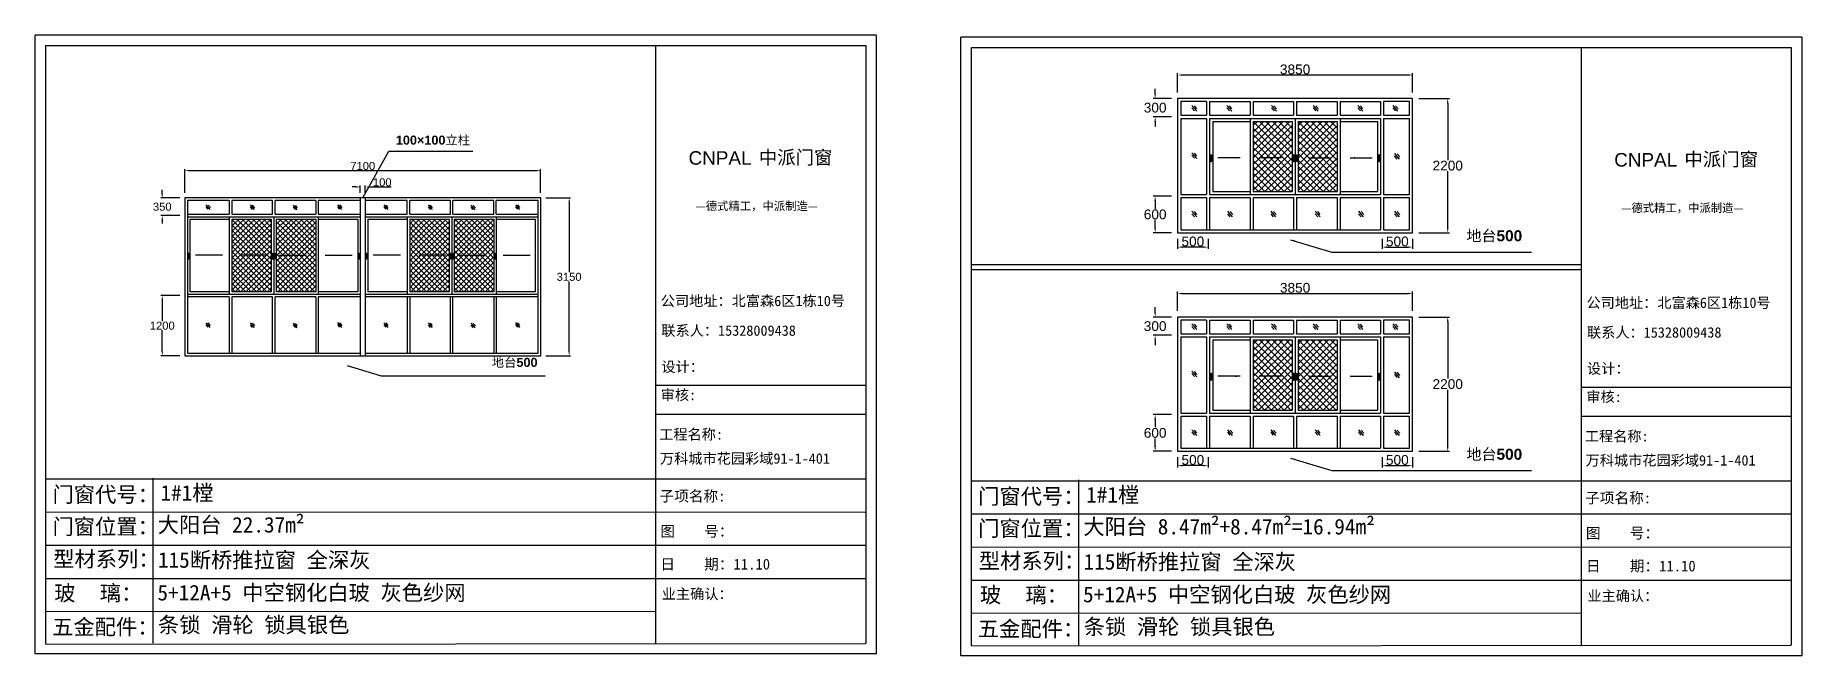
# Model space of a CAD drawing. Header units: inches. Extents: x -138455 to 599497, y -747149 to 13167.
# Drawn here: x 272296 to 307541, y -473532 to -461146 of the extents above; entities that cross this region are included whole.
import ezdxf

# ---------------------------------------------------------------- set-up
doc = ezdxf.new("R2010")
doc.units = ezdxf.units.IN
doc.header["$MEASUREMENT"] = 0
doc.header["$PDMODE"] = 35
doc.header["$PDSIZE"] = -3
doc.layers.add('0 @ 1', color=7, linetype='Continuous')
doc.styles.add('Annotative', font='arialbd.ttf')
doc.styles.add('MtXpl_', font='')
doc.styles.get("Standard").update_dxf_attribs({"font": 'arial.ttf'})
doc.styles.get('MtXpl_').set_extended_font_data('SimSun')
doc.dimstyles.get("Standard").update_dxf_attribs({"dimtxt": 80, "dimasz": 70, "dimexe": 40, "dimexo": 80, "dimgap": 0, "dimtad": 1, "dimtih": 1, "dimtoh": 1, "dimdec": 0, "dimzin": 0, "dimdsep": 46, "dimtxsty": 'Standard', "dimcen": 0.09, "dimadec": 0, "dimazin": 0, "dimtfac": 1, "dimtdec": 0, "dimtofl": 0, "dimtmove": 0, "dimatfit": 3, "dimfxl": 0, "dimtolj": 1, "dimtzin": 0, "dimarcsym": 0})

msp = doc.modelspace()

# ---------------------------------------------------------------- texts
for p in [(285330.4, -463729.4), (303800.2, -463766.5)]:
    msp.add_text('CNPAL', height=269.64).set_placement(p)
at = {"style": 'MtXpl_'}
for s, height, p in [('中派门窗', 269.64, (286730.5, -463718.2)), ('中派门窗', 269.64, (305200.3, -463755.4)), ('—德式精工，中派制造—', 165.935, (285471.5, -464638.3)), ('—德式精工，中派制造—', 165.935, (303941.3, -464675.5)), ('公司地址：北富森6区1栋10号', 207.419, (284776.2, -466551.8)), ('公司地址：北富森6区1栋10号', 207.419, (303246, -466588.9)), ('联系人：15328009438', 207.419, (284787.5, -467144.7)), ('联系人：15328009438', 207.419, (303257.3, -467181.9)), ('设计：', 207.42, (284787.8, -467867)), ('设计：', 207.42, (303257.6, -467904.1)), ('审核:', 207.42, (284774.5, -468429.4)), ('审核:', 207.42, (303244.3, -468466.5)), ('工程名称:', 207.42, (284744.2, -469216.6)), ('工程名称:', 207.42, (303214, -469253.8)), ('子项名称:', 214.34, (284750.9, -470452.5)), ('子项名称:', 214.34, (303220.6, -470489.7)), ('图    号：', 214.34, (284766.2, -471155.4)), ('图    号：', 214.34, (303236, -471192.6)), ('日    期：11.10', 214.336, (284767, -471812)), ('日    期：11.10', 214.336, (303236.8, -471849.2)), ('业主确认：', 207.42, (284795.8, -472403.3)), ('业主确认：', 207.42, (303265.5, -472440.5))]:
    msp.add_text(s, height=height, dxfattribs=at).set_placement(p)
at = {"char_height": 207.419, "attachment_point": 1, "style": 'MtXpl_'}
for insert in [(284759.3, -469491.6), (303229.1, -469528.8)]:
    msp.add_mtext_dynamic_manual_height_columns('{\\fSimSun|b1|i0|c134|p2;万科城市花园彩域91-1-401}', width=4963.818, gutter_width=903.5, heights=[0], dxfattribs=dict(at, insert=insert))
at = {"layer": '0 @ 1', "style": 'Annotative'}
for s, p in [('门窗代号：', (272639.2, -470469)), ('门窗代号：', (291109, -470506.2)), ('门窗位置：', (272639.2, -471110)), ('门窗位置：', (291109, -471147.1)), ('型材系列：', (272652.3, -471757.5)), ('型材系列：', (291122.1, -471794.7)), ('玻    璃：', (272674.1, -472436.4)), ('玻    璃：', (291143.8, -472473.6)), ('五金配件：', (272631.5, -473112.9)), ('五金配件：', (291101.3, -473150))]:
    msp.add_text(s, height=311.13, dxfattribs=at).set_placement(p)
at = {"layer": '0 @ 1', "attachment_point": 1, "style": 'Annotative'}
for s, width, insert, char_height in [('100×100{\\fSimSun|b1|i0|c134|p2;立柱}', 2140.853, (279489.7, -463148.3), 180.693), ('{\\fSimSun|b1|i0|c134|p2;地台}500', 1028.225, (281402.9, -467585.8), 180.693), ('{\\fSimSun|b1|i0|c134|p2;1#1樘}', 4396.385, (274793.6, -470126.1), 311.128), ('{\\fSimSun|b1|i0|c134|p2;1#1樘}', 4396.385, (293263.4, -470163.3), 311.128), ('{\\fSimSun|b1|i0|c134|p2;大阳台 22.37m²}', 7858.247, (274738.2, -470763), 311.128), ('{\\fSimSun|b1|i0|c134|p2;大阳台 8.47m²+8.47m²=16.94m²}', 7858.247, (293208, -470800.2), 311.128), ('{\\fSimSun|b1|i0|c134|p2;115断桥推拉窗 全深灰}', 9006.576, (274742, -471465.3), 311.128), ('{\\fSimSun|b1|i0|c134|p2;115断桥推拉窗 全深灰}', 9006.576, (293211.8, -471502.4), 311.128), ('{\\fSimSun|b1|i0|c134|p2;5+12A+5 中空钢化白玻 灰色纱网}', 7839.588, (274732.2, -472117.8), 311.128), ('{\\fSimSun|b1|i0|c134|p2;5+12A+5 中空钢化白玻 灰色纱网}', 7839.588, (293201.9, -472155), 311.128), ('{\\fSimSun|b1|i0|c134|p2;条锁 滑轮 锁具银色 }', 7563.173, (274744.2, -472760.7), 311.128), ('{\\fSimSun|b1|i0|c134|p2;条锁 滑轮 锁具银色 }', 7563.173, (293213.9, -472797.8), 311.128)]:
    msp.add_mtext_dynamic_manual_height_columns(s, width=width, gutter_width=903.5, heights=[0], dxfattribs=dict(at, insert=insert, char_height=char_height))

# ---------------------------------------------------------------- blocks, each defined once
blk = doc.blocks.new('*D2174')
at = {"color": 0, "lineweight": -2, "transparency": 16777216}
for p, q in [((275279, -464294), (275279, -463817)), ((282379, -464294), (282379, -463817)), ((275359, -463847), (282299, -463847))]:
    blk.add_line(p, q, dxfattribs=at)
at = {"color": 0, "transparency": 16777216}
for points in [[(275359, -463834), (275359, -463861), (275279, -463847)], [(282299, -463834), (282299, -463861), (282379, -463847)]]:
    blk.add_solid(points, dxfattribs=at)
at = {"layer": 'Defpoints', "color": 0, "transparency": 16777216}
for p in [(282379, -463847), (275279, -464394), (282379, -464394)]:
    blk.add_point(p, dxfattribs=at)
at = {"color": 0, "transparency": 16777216, "insert": (278829, -463756), "char_height": 160, "attachment_point": 5}
blk.add_mtext('\\A1;7100', dxfattribs=at)
blk = doc.blocks.new('*D2175')
at = {"color": 0, "lineweight": -2, "transparency": 16777216}
for p, q in [((282479, -464394), (282977, -464394)), ((282947, -464474), (282947, -465877)), ((282947, -467464), (282947, -466061)), ((282479, -467544), (282977, -467544))]:
    blk.add_line(p, q, dxfattribs=at)
at = {"color": 0, "transparency": 16777216}
for points in [[(282934, -464474), (282961, -464474), (282947, -464394)], [(282934, -467464), (282961, -467464), (282947, -467544)]]:
    blk.add_solid(points, dxfattribs=at)
at = {"layer": 'Defpoints', "color": 0, "transparency": 16777216}
for p in [(282379, -464394), (282379, -467544), (282947, -467544)]:
    blk.add_point(p, dxfattribs=at)
at = {"color": 0, "transparency": 16777216, "insert": (282947, -465969), "char_height": 160, "attachment_point": 5}
blk.add_mtext('\\A1;3150', dxfattribs=at)
blk = doc.blocks.new('*D2176')
at = {"color": 0, "lineweight": -2, "transparency": 16777216}
for p, q in [((275179, -466344), (274798, -466344)), ((274828, -466424), (274828, -466852)), ((274828, -467464), (274828, -467036)), ((275179, -467544), (274798, -467544))]:
    blk.add_line(p, q, dxfattribs=at)
at = {"color": 0, "transparency": 16777216}
for points in [[(274815, -466424), (274842, -466424), (274828, -466344)], [(274815, -467464), (274842, -467464), (274828, -467544)]]:
    blk.add_solid(points, dxfattribs=at)
at = {"layer": 'Defpoints', "color": 0, "transparency": 16777216}
for p in [(275279, -466344), (274828, -467544), (275279, -467544)]:
    blk.add_point(p, dxfattribs=at)
at = {"color": 0, "transparency": 16777216, "insert": (274828, -466944), "char_height": 160, "attachment_point": 5}
blk.add_mtext('\\A1;1200', dxfattribs=at)
blk = doc.blocks.new('*D2177')
at = {"color": 0, "lineweight": -2, "transparency": 16777216}
for p, q in [((275179, -464394), (274798, -464394)), ((274828, -464314), (274828, -464234)), ((275179, -464744), (274798, -464744)), ((274828, -464824), (274828, -464904))]:
    blk.add_line(p, q, dxfattribs=at)
at = {"color": 0, "transparency": 16777216}
for points in [[(274815, -464314), (274842, -464314), (274828, -464394)], [(274815, -464824), (274842, -464824), (274828, -464744)]]:
    blk.add_solid(points, dxfattribs=at)
at = {"layer": 'Defpoints', "color": 0, "transparency": 16777216}
for p in [(274828, -464394), (275279, -464394), (275279, -464744)]:
    blk.add_point(p, dxfattribs=at)
at = {"color": 0, "transparency": 16777216, "insert": (274828, -464569), "char_height": 160, "attachment_point": 5}
blk.add_mtext('\\A1;350', dxfattribs=at)
blk = doc.blocks.new('123as')
at = {"color": 0}
for p, q in [((90189, 51387), (90252, 51462)), ((90194, 51330), (90312, 51470)), ((90251, 51335), (90314, 51410))]:
    blk.add_line(p, q, dxfattribs=at)
blk = doc.blocks.new('*D2178')
at = {"color": 0, "lineweight": -2, "transparency": 16777216}
for p, q in [((278699, -464174), (278619, -464174)), ((278779, -464294), (278779, -464144)), ((278879, -464294), (278879, -464144)), ((278959, -464174), (279397, -464174))]:
    blk.add_line(p, q, dxfattribs=at)
at = {"color": 0, "transparency": 16777216}
for points in [[(278699, -464160), (278699, -464187), (278779, -464174)], [(278959, -464160), (278959, -464187), (278879, -464174)]]:
    blk.add_solid(points, dxfattribs=at)
at = {"layer": 'Defpoints', "color": 0, "transparency": 16777216}
for p in [(278879, -464174), (278779, -464394), (278879, -464394)]:
    blk.add_point(p, dxfattribs=at)
at = {"color": 0, "transparency": 16777216, "insert": (279218, -464082), "char_height": 160, "attachment_point": 5}
blk.add_mtext('\\A1;100', dxfattribs=at)
blk = doc.blocks.new('*D2213')
at = {"color": 0, "lineweight": -2, "transparency": 16777216}
for p, q in [((294151, -452085), (294151, -451769)), ((298001, -452085), (298001, -451769)), ((294231, -451799), (297921, -451799))]:
    blk.add_line(p, q, dxfattribs=at)
at = {"color": 0, "transparency": 16777216}
for points in [[(294231, -451786), (294231, -451813), (294151, -451799)], [(297921, -451786), (297921, -451813), (298001, -451799)]]:
    blk.add_solid(points, dxfattribs=at)
at = {"layer": 'Defpoints', "color": 0, "transparency": 16777216}
for p in [(298001, -451799), (294151, -452185), (298001, -452185)]:
    blk.add_point(p, dxfattribs=at)
at = {"color": 0, "transparency": 16777216, "insert": (296076, -451708), "char_height": 160, "attachment_point": 5}
blk.add_mtext('\\A1;3850', dxfattribs=at)
blk = doc.blocks.new('*D2214')
at = {"color": 0, "lineweight": -2, "transparency": 16777216}
for p, q in [((298101, -452185), (298607, -452185)), ((298577, -452265), (298577, -453193)), ((298577, -454305), (298577, -453376)), ((298101, -454385), (298607, -454385))]:
    blk.add_line(p, q, dxfattribs=at)
at = {"color": 0, "transparency": 16777216}
for points in [[(298563, -452265), (298590, -452265), (298577, -452185)], [(298563, -454305), (298590, -454305), (298577, -454385)]]:
    blk.add_solid(points, dxfattribs=at)
at = {"layer": 'Defpoints', "color": 0, "transparency": 16777216}
for p in [(298001, -452185), (298001, -454385), (298577, -454385)]:
    blk.add_point(p, dxfattribs=at)
at = {"color": 0, "transparency": 16777216, "insert": (298577, -453285), "char_height": 160, "attachment_point": 5}
blk.add_mtext('\\A1;2200', dxfattribs=at)
blk = doc.blocks.new('*D2215')
at = {"color": 0, "lineweight": -2, "transparency": 16777216}
for p, q in [((293783, -452105), (293783, -452025)), ((294051, -452185), (293753, -452185)), ((294051, -452485), (293753, -452485)), ((293783, -452565), (293783, -452645))]:
    blk.add_line(p, q, dxfattribs=at)
at = {"color": 0, "transparency": 16777216}
for points in [[(293770, -452105), (293796, -452105), (293783, -452185)], [(293770, -452565), (293796, -452565), (293783, -452485)]]:
    blk.add_solid(points, dxfattribs=at)
at = {"layer": 'Defpoints', "color": 0, "transparency": 16777216}
for p in [(293783, -452185), (294151, -452185), (294151, -452485)]:
    blk.add_point(p, dxfattribs=at)
at = {"color": 0, "transparency": 16777216, "insert": (293783, -452335), "char_height": 160, "attachment_point": 5}
blk.add_mtext('\\A1;300', dxfattribs=at)
blk = doc.blocks.new('*D2218')
at = {"color": 0, "lineweight": -2, "transparency": 16777216}
for p, q in [((294051, -453785), (293753, -453785)), ((293783, -453865), (293783, -453993)), ((293783, -454305), (293783, -454176)), ((294051, -454385), (293753, -454385))]:
    blk.add_line(p, q, dxfattribs=at)
at = {"color": 0, "transparency": 16777216}
for points in [[(293770, -453865), (293796, -453865), (293783, -453785)], [(293770, -454305), (293796, -454305), (293783, -454385)]]:
    blk.add_solid(points, dxfattribs=at)
at = {"layer": 'Defpoints', "color": 0, "transparency": 16777216}
for p in [(294151, -453785), (293783, -454385), (294151, -454385)]:
    blk.add_point(p, dxfattribs=at)
at = {"color": 0, "transparency": 16777216, "insert": (293783, -454085), "char_height": 160, "attachment_point": 5}
blk.add_mtext('\\A1;600', dxfattribs=at)
blk = doc.blocks.new('*D2216')
at = {"color": 0, "lineweight": -2, "transparency": 16777216}
for p, q in [((297501, -454485), (297501, -454651)), ((297581, -454621), (297921, -454621)), ((298001, -454485), (298001, -454651))]:
    blk.add_line(p, q, dxfattribs=at)
at = {"color": 0, "transparency": 16777216}
for points in [[(297581, -454608), (297581, -454634), (297501, -454621)], [(297921, -454608), (297921, -454634), (298001, -454621)]]:
    blk.add_solid(points, dxfattribs=at)
at = {"layer": 'Defpoints', "color": 0, "transparency": 16777216}
for p in [(297501, -454385), (298001, -454385), (298001, -454621)]:
    blk.add_point(p, dxfattribs=at)
at = {"color": 0, "transparency": 16777216, "insert": (297751, -454529), "char_height": 160, "attachment_point": 5}
blk.add_mtext('\\A1;500', dxfattribs=at)
blk = doc.blocks.new('*D2217')
at = {"color": 0, "lineweight": -2, "transparency": 16777216}
for p, q in [((294151, -454485), (294151, -454651)), ((294571, -454621), (294231, -454621)), ((294651, -454485), (294651, -454651))]:
    blk.add_line(p, q, dxfattribs=at)
at = {"color": 0, "transparency": 16777216}
for points in [[(294231, -454608), (294231, -454634), (294151, -454621)], [(294571, -454608), (294571, -454634), (294651, -454621)]]:
    blk.add_solid(points, dxfattribs=at)
at = {"layer": 'Defpoints', "color": 0, "transparency": 16777216}
for p in [(294151, -454385), (294151, -454621), (294651, -454385)]:
    blk.add_point(p, dxfattribs=at)
at = {"color": 0, "transparency": 16777216, "insert": (294401, -454529), "char_height": 160, "attachment_point": 5}
blk.add_mtext('\\A1;500', dxfattribs=at)
blk = doc.blocks.new('*D2219')
at = {"color": 0, "lineweight": -2, "transparency": 16777216}
for p, q in [((294151, -455667), (294151, -455351)), ((294231, -455381), (297921, -455381)), ((298001, -455667), (298001, -455351))]:
    blk.add_line(p, q, dxfattribs=at)
at = {"color": 0, "transparency": 16777216}
for points in [[(294231, -455368), (294231, -455394), (294151, -455381)], [(297921, -455368), (297921, -455394), (298001, -455381)]]:
    blk.add_solid(points, dxfattribs=at)
at = {"layer": 'Defpoints', "color": 0, "transparency": 16777216}
for p in [(298001, -455381), (294151, -455767), (298001, -455767)]:
    blk.add_point(p, dxfattribs=at)
at = {"color": 0, "transparency": 16777216, "insert": (296076, -455289), "char_height": 160, "attachment_point": 5}
blk.add_mtext('\\A1;3850', dxfattribs=at)
blk = doc.blocks.new('*D2220')
at = {"color": 0, "lineweight": -2, "transparency": 16777216}
for p, q in [((298101, -455767), (298607, -455767)), ((298577, -455847), (298577, -456775)), ((298577, -457887), (298577, -456958)), ((298101, -457967), (298607, -457967))]:
    blk.add_line(p, q, dxfattribs=at)
at = {"color": 0, "transparency": 16777216}
for points in [[(298563, -455847), (298590, -455847), (298577, -455767)], [(298563, -457887), (298590, -457887), (298577, -457967)]]:
    blk.add_solid(points, dxfattribs=at)
at = {"layer": 'Defpoints', "color": 0, "transparency": 16777216}
for p in [(298001, -455767), (298001, -457967), (298577, -457967)]:
    blk.add_point(p, dxfattribs=at)
at = {"color": 0, "transparency": 16777216, "insert": (298577, -456867), "char_height": 160, "attachment_point": 5}
blk.add_mtext('\\A1;2200', dxfattribs=at)
blk = doc.blocks.new('*D2221')
at = {"color": 0, "lineweight": -2, "transparency": 16777216}
for p, q in [((294051, -455767), (293753, -455767)), ((293783, -455687), (293783, -455607)), ((294051, -456067), (293753, -456067)), ((293783, -456147), (293783, -456227))]:
    blk.add_line(p, q, dxfattribs=at)
at = {"color": 0, "transparency": 16777216}
for points in [[(293770, -455687), (293796, -455687), (293783, -455767)], [(293770, -456147), (293796, -456147), (293783, -456067)]]:
    blk.add_solid(points, dxfattribs=at)
at = {"layer": 'Defpoints', "color": 0, "transparency": 16777216}
for p in [(293783, -455767), (294151, -455767), (294151, -456067)]:
    blk.add_point(p, dxfattribs=at)
at = {"color": 0, "transparency": 16777216, "insert": (293783, -455917), "char_height": 160, "attachment_point": 5}
blk.add_mtext('\\A1;300', dxfattribs=at)
blk = doc.blocks.new('*D2224')
at = {"color": 0, "lineweight": -2, "transparency": 16777216}
for p, q in [((294051, -457367), (293753, -457367)), ((293783, -457447), (293783, -457575)), ((293783, -457887), (293783, -457758)), ((294051, -457967), (293753, -457967))]:
    blk.add_line(p, q, dxfattribs=at)
at = {"color": 0, "transparency": 16777216}
for points in [[(293770, -457447), (293796, -457447), (293783, -457367)], [(293770, -457887), (293796, -457887), (293783, -457967)]]:
    blk.add_solid(points, dxfattribs=at)
at = {"layer": 'Defpoints', "color": 0, "transparency": 16777216}
for p in [(294151, -457367), (293783, -457967), (294151, -457967)]:
    blk.add_point(p, dxfattribs=at)
at = {"color": 0, "transparency": 16777216, "insert": (293783, -457667), "char_height": 160, "attachment_point": 5}
blk.add_mtext('\\A1;600', dxfattribs=at)
blk = doc.blocks.new('*D2222')
at = {"color": 0, "lineweight": -2, "transparency": 16777216}
for p, q in [((297501, -458067), (297501, -458233)), ((298001, -458067), (298001, -458233)), ((297581, -458203), (297921, -458203))]:
    blk.add_line(p, q, dxfattribs=at)
at = {"color": 0, "transparency": 16777216}
for points in [[(297581, -458190), (297581, -458216), (297501, -458203)], [(297921, -458190), (297921, -458216), (298001, -458203)]]:
    blk.add_solid(points, dxfattribs=at)
at = {"layer": 'Defpoints', "color": 0, "transparency": 16777216}
for p in [(297501, -457967), (298001, -457967), (298001, -458203)]:
    blk.add_point(p, dxfattribs=at)
at = {"color": 0, "transparency": 16777216, "insert": (297751, -458111), "char_height": 160, "attachment_point": 5}
blk.add_mtext('\\A1;500', dxfattribs=at)
blk = doc.blocks.new('*D2223')
at = {"color": 0, "lineweight": -2, "transparency": 16777216}
for p, q in [((294151, -458067), (294151, -458233)), ((294651, -458067), (294651, -458233)), ((294571, -458203), (294231, -458203))]:
    blk.add_line(p, q, dxfattribs=at)
at = {"color": 0, "transparency": 16777216}
for points in [[(294231, -458190), (294231, -458216), (294151, -458203)], [(294571, -458190), (294571, -458216), (294651, -458203)]]:
    blk.add_solid(points, dxfattribs=at)
at = {"layer": 'Defpoints', "color": 0, "transparency": 16777216}
for p in [(294151, -457967), (294651, -457967), (294151, -458203)]:
    blk.add_point(p, dxfattribs=at)
at = {"color": 0, "transparency": 16777216, "insert": (294401, -458111), "char_height": 160, "attachment_point": 5}
blk.add_mtext('\\A1;500', dxfattribs=at)
blk = doc.blocks.new('asdasdaszxcxzcxz')
h = blk.add_hatch()
h.set_pattern_fill('ANSI37', color=256, scale=600)
h.set_pattern_definition([(45, (34258.794, 5701.5), (-53.033009, 53.033009), []), (135, (34258.794, 5701.5), (-53.033009, -53.033009), [])])
h.paths.add_polyline_path([(296126.1, -452559.8), (296763.6, -452559.8), (296763.6, -453709.8), (296126.1, -453709.8)])
h.paths.add_polyline_path([(295388.6, -452559.8), (296026.1, -452559.8), (296026.1, -453709.8), (295388.6, -453709.8)])
h = blk.add_hatch()
h.set_pattern_fill('ANSI37', color=256, scale=600)
h.set_pattern_definition([(45, (34258.794, 2119.61), (-53.033009, 53.033009), []), (135, (34258.794, 2119.61), (-53.033009, -53.033009), [])])
h.paths.add_polyline_path([(296126.1, -456141.7), (296763.6, -456141.7), (296763.6, -457291.7), (296126.1, -457291.7)])
h.paths.add_polyline_path([(295388.6, -456141.7), (296026.1, -456141.7), (296026.1, -457291.7), (295388.6, -457291.7)])
for p, q in [((298001.1, -452184.8), (294151.1, -452184.8)), ((294151.1, -452184.8), (294151.1, -454384.8)), ((294626.1, -452234.8), (294626.1, -452459.8)), ((294676.1, -452234.8), (295338.6, -452234.8)), ((294676.1, -452234.8), (294676.1, -452459.8)), ((295338.6, -452234.8), (295338.6, -452459.8)), ((295388.6, -452234.8), (296051.1, -452234.8)), ((295388.6, -452234.8), (295388.6, -452459.8)), ((296051.1, -452234.8), (296051.1, -452459.8)), ((296101.1, -452234.8), (296763.6, -452234.8)), ((296101.1, -452234.8), (296101.1, -452459.8)), ((296763.6, -452234.8), (296763.6, -452459.8)), ((296813.6, -452234.8), (297476.1, -452234.8)), ((296813.6, -452234.8), (296813.6, -452459.8)), ((297476.1, -452234.8), (297476.1, -452459.8)), ((297526.1, -452234.8), (297526.1, -452459.8)), ((298001.1, -454384.8), (298001.1, -452184.8)), ((294201.1, -452459.8), (294626.1, -452459.8)), ((294201.1, -452509.8), (294626.1, -452509.8)), ((294626.1, -452509.8), (294626.1, -453759.8)), ((294676.1, -452459.8), (295338.6, -452459.8)), ((294676.1, -452509.8), (294676.1, -453759.8)), ((294676.1, -452509.8), (297476.1, -452509.8)), ((294726.1, -452559.8), (294726.1, -453709.8)), ((294726.1, -452559.8), (295338.6, -452559.8)), ((295338.6, -452509.8), (295338.6, -453759.8)), ((295388.6, -452459.8), (296051.1, -452459.8)), ((295388.6, -452559.8), (296026.1, -452559.8)), ((295388.6, -452559.8), (295388.6, -453709.8)), ((296026.1, -452559.8), (296026.1, -453709.8)), ((296076.1, -452509.8), (296076.1, -453759.8)), ((296101.1, -452459.8), (296763.6, -452459.8)), ((296126.1, -452559.8), (296763.6, -452559.8)), ((296126.1, -452559.8), (296126.1, -453709.8)), ((296763.6, -452559.8), (296763.6, -453709.8)), ((296813.6, -452459.8), (297476.1, -452459.8)), ((296813.6, -452509.8), (296813.6, -453759.8)), ((296813.6, -452559.8), (297426.1, -452559.8)), ((297426.1, -452559.8), (297426.1, -453709.8)), ((297476.1, -452509.8), (297476.1, -453759.8)), ((297526.1, -452459.8), (297951.1, -452459.8)), ((297526.1, -452509.8), (297526.1, -453759.8)), ((297526.1, -452509.8), (297951.1, -452509.8)), ((294201.1, -453759.8), (294626.1, -453759.8)), ((294676.1, -453759.8), (297476.1, -453759.8)), ((294726.1, -453709.8), (295338.6, -453709.8)), ((295388.6, -453709.8), (296026.1, -453709.8)), ((296126.1, -453709.8), (296763.6, -453709.8)), ((296813.6, -453709.8), (297426.1, -453709.8)), ((297526.1, -453759.8), (297951.1, -453759.8)), ((294201.1, -453809.8), (294626.1, -453809.8)), ((294626.1, -453809.8), (294626.1, -454334.8)), ((294676.1, -453809.8), (294676.1, -454334.8)), ((294676.1, -453809.8), (295338.6, -453809.8)), ((295338.6, -453809.8), (295338.6, -454334.8)), ((295388.6, -453809.8), (296051.1, -453809.8)), ((295388.6, -453809.8), (295388.6, -454334.8)), ((296051.1, -453809.8), (296051.1, -454334.8)), ((296101.1, -453809.8), (296763.6, -453809.8)), ((296101.1, -453809.8), (296101.1, -454334.8)), ((296763.6, -453809.8), (296763.6, -454334.8)), ((296813.6, -453809.8), (297476.1, -453809.8)), ((296813.6, -453809.8), (296813.6, -454334.8)), ((297476.1, -453809.8), (297476.1, -454334.8)), ((297526.1, -453809.8), (297951.1, -453809.8)), ((297526.1, -453809.8), (297526.1, -454334.8)), ((294151.1, -454384.8), (298001.1, -454384.8)), ((298001.1, -455766.7), (294151.1, -455766.7)), ((294151.1, -455766.7), (294151.1, -457966.7)), ((294626.1, -455816.7), (294626.1, -456041.7)), ((294676.1, -455816.7), (295338.6, -455816.7)), ((294676.1, -455816.7), (294676.1, -456041.7)), ((295338.6, -455816.7), (295338.6, -456041.7)), ((295388.6, -455816.7), (296051.1, -455816.7)), ((295388.6, -455816.7), (295388.6, -456041.7)), ((296051.1, -455816.7), (296051.1, -456041.7)), ((296101.1, -455816.7), (296763.6, -455816.7)), ((296101.1, -455816.7), (296101.1, -456041.7)), ((296763.6, -455816.7), (296763.6, -456041.7)), ((296813.6, -455816.7), (297476.1, -455816.7)), ((296813.6, -455816.7), (296813.6, -456041.7)), ((297476.1, -455816.7), (297476.1, -456041.7)), ((297526.1, -455816.7), (297526.1, -456041.7)), ((298001.1, -457966.7), (298001.1, -455766.7)), ((294201.1, -456041.7), (294626.1, -456041.7)), ((294201.1, -456091.7), (294626.1, -456091.7)), ((294626.1, -456091.7), (294626.1, -457341.7)), ((294676.1, -456041.7), (295338.6, -456041.7)), ((294676.1, -456091.7), (294676.1, -457341.7)), ((294676.1, -456091.7), (297476.1, -456091.7)), ((295338.6, -456091.7), (295338.6, -457341.7)), ((295388.6, -456041.7), (296051.1, -456041.7)), ((296076.1, -456091.7), (296076.1, -457341.7)), ((296101.1, -456041.7), (296763.6, -456041.7)), ((296813.6, -456041.7), (297476.1, -456041.7)), ((296813.6, -456091.7), (296813.6, -457341.7)), ((297476.1, -456091.7), (297476.1, -457341.7)), ((297526.1, -456041.7), (297951.1, -456041.7)), ((297526.1, -456091.7), (297526.1, -457341.7)), ((297526.1, -456091.7), (297951.1, -456091.7)), ((294726.1, -456141.7), (294726.1, -457291.7)), ((294726.1, -456141.7), (295338.6, -456141.7)), ((295388.6, -456141.7), (296026.1, -456141.7)), ((295388.6, -456141.7), (295388.6, -457291.7)), ((296026.1, -456141.7), (296026.1, -457291.7)), ((296126.1, -456141.7), (296763.6, -456141.7)), ((296126.1, -456141.7), (296126.1, -457291.7)), ((296763.6, -456141.7), (296763.6, -457291.7)), ((296813.6, -456141.7), (297426.1, -456141.7)), ((297426.1, -456141.7), (297426.1, -457291.7)), ((294201.1, -457341.7), (294626.1, -457341.7)), ((294201.1, -457391.7), (294626.1, -457391.7)), ((294626.1, -457391.7), (294626.1, -457916.7)), ((294676.1, -457341.7), (297476.1, -457341.7)), ((294676.1, -457391.7), (294676.1, -457916.7)), ((294676.1, -457391.7), (295338.6, -457391.7)), ((294726.1, -457291.7), (295338.6, -457291.7)), ((295338.6, -457391.7), (295338.6, -457916.7)), ((295388.6, -457291.7), (296026.1, -457291.7)), ((295388.6, -457391.7), (296051.1, -457391.7)), ((295388.6, -457391.7), (295388.6, -457916.7)), ((296051.1, -457391.7), (296051.1, -457916.7)), ((296101.1, -457391.7), (296763.6, -457391.7)), ((296101.1, -457391.7), (296101.1, -457916.7)), ((296126.1, -457291.7), (296763.6, -457291.7)), ((296763.6, -457391.7), (296763.6, -457916.7)), ((296813.6, -457291.7), (297426.1, -457291.7)), ((296813.6, -457391.7), (297476.1, -457391.7)), ((296813.6, -457391.7), (296813.6, -457916.7)), ((297476.1, -457391.7), (297476.1, -457916.7)), ((297526.1, -457341.7), (297951.1, -457341.7)), ((297526.1, -457391.7), (297951.1, -457391.7)), ((297526.1, -457391.7), (297526.1, -457916.7)), ((294151.1, -457966.7), (298001.1, -457966.7))]:
    blk.add_line(p, q)
for points in [[(294626.1, -452234.8), (294201.1, -452234.8), (294201.1, -452459.8)], [(297951.1, -452459.8), (297951.1, -452234.8), (297526.1, -452234.8)], [(294201.1, -452509.8), (294201.1, -453759.8)], [(297951.1, -453759.8), (297951.1, -452509.8)], [(294201.1, -453809.8), (294201.1, -454334.8), (297476.1, -454334.8)], [(297526.1, -454334.8), (297951.1, -454334.8), (297951.1, -453809.8)], [(294626.1, -455816.7), (294201.1, -455816.7), (294201.1, -456041.7)], [(297951.1, -456041.7), (297951.1, -455816.7), (297526.1, -455816.7)], [(294201.1, -456091.7), (294201.1, -457341.7)], [(297951.1, -457341.7), (297951.1, -456091.7)], [(294201.1, -457391.7), (294201.1, -457916.7), (297476.1, -457916.7)], [(297526.1, -457916.7), (297951.1, -457916.7), (297951.1, -457391.7)]]:
    blk.add_lwpolyline(points)
at = {"color": 0}
for points in [[(294700.7, -453219.3), (294700.7, -453219.3, 0.4142136), (294709.5, -453210.6), (294709.5, -453118.3, 0.4142136), (294700.7, -453109.6), (294700.7, -453109.6, 0.4142136), (294692, -453118.3), (294692, -453210.6, 0.4142136)], [(294700.7, -453201.9), (294700.7, -453201.9, 0.4142136), (294705.1, -453197.5), (294705.1, -453131.4, 0.4142136), (294700.7, -453127), (294700.7, -453127, 0.4142136), (294696.4, -453131.4), (294696.4, -453197.5, 0.4142136)], [(296052.2, -453219.3), (296052.2, -453219.3, 0.4142136), (296060.9, -453210.6), (296060.9, -453118.3, 0.4142136), (296052.2, -453109.6), (296052.2, -453109.6, 0.4142136), (296043.4, -453118.3), (296043.4, -453210.6, 0.4142136)], [(296052.2, -453201.9), (296052.2, -453201.9, 0.4142136), (296056.5, -453197.5), (296056.5, -453131.4, 0.4142136), (296052.2, -453127), (296052.2, -453127, 0.4142136), (296047.8, -453131.4), (296047.8, -453197.5, 0.4142136)], [(296100.1, -453219.3), (296100.1, -453219.3, -0.4142136), (296091.3, -453210.6), (296091.3, -453118.3, -0.4142136), (296100.1, -453109.6), (296100.1, -453109.6, -0.4142136), (296108.8, -453118.3), (296108.8, -453210.6, -0.4142136)], [(296100.1, -453201.9), (296100.1, -453201.9, -0.4142136), (296095.7, -453197.5), (296095.7, -453131.4, -0.4142136), (296100.1, -453127), (296100.1, -453127, -0.4142136), (296104.4, -453131.4), (296104.4, -453197.5, -0.4142136)], [(297452.3, -453219.3), (297452.3, -453219.3, 0.4142136), (297461.1, -453210.6), (297461.1, -453118.3, 0.4142136), (297452.3, -453109.6), (297452.3, -453109.6, 0.4142136), (297443.6, -453118.3), (297443.6, -453210.6, 0.4142136)], [(297452.3, -453201.9), (297452.3, -453201.9, 0.4142136), (297456.7, -453197.5), (297456.7, -453131.4, 0.4142136), (297452.3, -453127), (297452.3, -453127, 0.4142136), (297448, -453131.4), (297448, -453197.5, 0.4142136)], [(294700.7, -456801.2), (294700.7, -456801.2, 0.4142136), (294709.5, -456792.5), (294709.5, -456700.2, 0.4142136), (294700.7, -456691.5), (294700.7, -456691.5, 0.4142136), (294692, -456700.2), (294692, -456792.5, 0.4142136)], [(296052.2, -456801.2), (296052.2, -456801.2, 0.4142136), (296060.9, -456792.5), (296060.9, -456700.2, 0.4142136), (296052.2, -456691.5), (296052.2, -456691.5, 0.4142136), (296043.4, -456700.2), (296043.4, -456792.5, 0.4142136)], [(296100.1, -456801.2), (296100.1, -456801.2, -0.4142136), (296091.3, -456792.5), (296091.3, -456700.2, -0.4142136), (296100.1, -456691.5), (296100.1, -456691.5, -0.4142136), (296108.8, -456700.2), (296108.8, -456792.5, -0.4142136)], [(297452.3, -456801.2), (297452.3, -456801.2, 0.4142136), (297461.1, -456792.5), (297461.1, -456700.2, 0.4142136), (297452.3, -456691.5), (297452.3, -456691.5, 0.4142136), (297443.6, -456700.2), (297443.6, -456792.5, 0.4142136)], [(294700.7, -456783.8), (294700.7, -456783.8, 0.4142136), (294705.1, -456779.4), (294705.1, -456713.3, 0.4142136), (294700.7, -456708.9), (294700.7, -456708.9, 0.4142136), (294696.4, -456713.3), (294696.4, -456779.4, 0.4142136)], [(296052.2, -456783.8), (296052.2, -456783.8, 0.4142136), (296056.5, -456779.4), (296056.5, -456713.3, 0.4142136), (296052.2, -456708.9), (296052.2, -456708.9, 0.4142136), (296047.8, -456713.3), (296047.8, -456779.4, 0.4142136)], [(296100.1, -456783.8), (296100.1, -456783.8, -0.4142136), (296095.7, -456779.4), (296095.7, -456713.3, -0.4142136), (296100.1, -456708.9), (296100.1, -456708.9, -0.4142136), (296104.4, -456713.3), (296104.4, -456779.4, -0.4142136)], [(297452.3, -456783.8), (297452.3, -456783.8, 0.4142136), (297456.7, -456779.4), (297456.7, -456713.3, 0.4142136), (297452.3, -456708.9), (297452.3, -456708.9, 0.4142136), (297448, -456713.3), (297448, -456779.4, 0.4142136)]]:
    blk.add_lwpolyline(points, format="xyb", close=True, dxfattribs=at)
at = {"xscale": -0.6684526412304121, "yscale": 0.6684526412304121, "zscale": 0.6684526412304121}
for p in [(354754.2, -486703.1), (355329, -486703.1), (356059.2, -486703.1), (356745.2, -486703.1), (357474.3, -486703.1), (358050.1, -486703.1), (354754.2, -487477.8), (358077.7, -487491.6), (354754.2, -488437.7), (355342.1, -488437.7), (356052.8, -488437.7), (356776.3, -488437.7), (357487, -488437.7), (358077.7, -488437.7), (354754.2, -490285), (355329, -490285), (356059.2, -490285), (356745.2, -490285), (357474.3, -490285), (358050.1, -490285), (354754.2, -491059.7), (358077.7, -491073.5), (354754.2, -492019.6), (355342.1, -492019.6), (356052.8, -492019.6), (356776.3, -492019.6), (357487, -492019.6), (358077.7, -492019.6)]:
    blk.add_blockref('123as', p, dxfattribs=at)
at = {"layer": '0 @ 1', "char_height": 180.693, "attachment_point": 1, "style": 'Annotative'}
for insert in [(298883.1, -454344.2), (298883.1, -457926.1)]:
    blk.add_mtext_dynamic_manual_height_columns('{\\fSimSun|b1|i0|c134|p2;地台}500', width=1028.225, gutter_width=903.5, heights=[0], dxfattribs=dict(at, insert=insert))
for base, p1, p2, picture, middle in [((298001.1, -451799.3), (294151.1, -452184.8), (298001.1, -452184.8), '*D2213', (296076.1, -451707.5)), ((298001.1, -454620.9), (297501.1, -454384.8), (298001.1, -454384.8), '*D2216', (297751.1, -454529.3)), ((298001.1, -455381.1), (294151.1, -455766.7), (298001.1, -455766.7), '*D2219', (296076.1, -455289.4)), ((298001.1, -458202.8), (297501.1, -457966.7), (298001.1, -457966.7), '*D2222', (297751.1, -458111.1))]:
    dim = blk.add_linear_dim(base=base, p1=p1, p2=p2, dimstyle='Standard', override={"dimtxt": 160, "dimasz": 80, "dimexe": 30, "dimexo": 100, "dimgap": 10, "dimfxl": 100})
    dim.commit()
    dim.dimension.update_dxf_attribs({"geometry": picture, "text_midpoint": middle})
for base, p1, p2, angle, picture, middle in [((293783, -452184.8), (294151.1, -452484.8), (294151.1, -452184.8), 90, '*D2215', (293783, -452334.8)), ((298576.8, -454384.8), (298001.1, -452184.8), (298001.1, -454384.8), 90, '*D2214', (298576.8, -453284.8)), ((293783, -454384.8), (294151.1, -453784.8), (294151.1, -454384.8), 90, '*D2218', (293783, -454084.8)), ((294151.1, -454620.9), (294651.1, -454384.8), (294151.1, -454384.8), 180, '*D2217', (294401.1, -454529.3)), ((293783, -455766.7), (294151.1, -456066.7), (294151.1, -455766.7), 90, '*D2221', (293783, -455916.7)), ((298576.8, -457966.7), (298001.1, -455766.7), (298001.1, -457966.7), 90, '*D2220', (298576.8, -456866.7)), ((293783, -457966.7), (294151.1, -457366.7), (294151.1, -457966.7), 90, '*D2224', (293783, -457666.7)), ((294151.1, -458202.8), (294651.1, -457966.7), (294151.1, -457966.7), 180, '*D2223', (294401.1, -458111.1))]:
    dim = blk.add_linear_dim(base=base, p1=p1, p2=p2, angle=angle, dimstyle='Standard', override={"dimtxt": 160, "dimasz": 80, "dimexe": 30, "dimexo": 100, "dimgap": 10, "dimfxl": 100})
    dim.commit()
    dim.dimension.update_dxf_attribs({"geometry": picture, "text_midpoint": middle})
for points in [[(295176.6, -453157.1), (294810.9, -453157.1)], [(295851.6, -453157.1), (295485.9, -453157.1)], [(296300.6, -453157.1), (296666.3, -453157.1)], [(296975.6, -453157.1), (297341.3, -453157.1)], [(296000.6, -454499.6), (296676.1, -454702.6), (299947.2, -454702.6)], [(295176.6, -456739), (294810.9, -456739)], [(295851.6, -456739), (295485.9, -456739)], [(296300.6, -456739), (296666.3, -456739)], [(296975.6, -456739), (297341.3, -456739)], [(296000.6, -458081.4), (296676.1, -458284.5), (299947.2, -458284.5)]]:
    blk.add_leader(points, dimstyle='Standard', override={"dimtxt": 160, "dimasz": 80, "dimexe": 30, "dimexo": 100, "dimgap": 10, "dimtad": 0, "dimfxl": 100})

# ---------------------------------------------------------------- dimensions: what is measured, and where the dimension line sits
for base, p1, p2, picture, middle in [((282379.4, -463847.3), (275279.4, -464393.9), (282379.4, -464393.9), '*D2174', (278829.4, -463755.6)), ((278879.4, -464173.7), (278779.4, -464393.9), (278879.4, -464393.9), '*D2178', (279218.3, -464082))]:
    dim = msp.add_linear_dim(base=base, p1=p1, p2=p2, dimstyle='Standard', override={"dimtxt": 160, "dimasz": 80, "dimexe": 30, "dimexo": 100, "dimgap": 10, "dimfxl": 100})
    dim.commit()
    dim.dimension.update_dxf_attribs({"geometry": picture, "text_midpoint": middle})
for base, p1, p2, picture, middle in [((274828.3, -464393.9), (275279.4, -464743.9), (275279.4, -464393.9), '*D2177', (274828.3, -464568.9)), ((282947.2, -467543.9), (282379.4, -464393.9), (282379.4, -467543.9), '*D2175', (282947.2, -465968.9)), ((274828.3, -467543.9), (275279.4, -466343.9), (275279.4, -467543.9), '*D2176', (274828.3, -466943.9))]:
    dim = msp.add_linear_dim(base=base, p1=p1, p2=p2, angle=90, dimstyle='Standard', override={"dimtxt": 160, "dimasz": 80, "dimexe": 30, "dimexo": 100, "dimgap": 10, "dimfxl": 100})
    dim.commit()
    dim.dimension.update_dxf_attribs({"geometry": picture, "text_midpoint": middle})

# ---------------------------------------------------------------- hatches: boundary and pattern name
h = msp.add_hatch()
h.set_pattern_fill('ANSI37', color=256, scale=600)
h.set_pattern_definition([(45, (8467.085, -9974.685), (-53.033009, 53.033009), []), (135, (8467.085, -9974.685), (-53.033009, -53.033009), [])])
h.paths.add_polyline_path([(277004.4, -464818.9), (276216.9, -464818.9), (276216.9, -466268.9), (277004.4, -466268.9)])
h.paths.add_polyline_path([(277104.4, -466268.9), (277891.9, -466268.9), (277891.9, -464818.9), (277104.4, -464818.9)])
h.paths.add_polyline_path([(279766.9, -466268.9), (280554.4, -466268.9), (280554.4, -464818.9), (279766.9, -464818.9)])
h.paths.add_polyline_path([(281441.9, -464818.9), (280654.4, -464818.9), (280654.4, -466268.9), (281441.9, -466268.9)])

# ---------------------------------------------------------------- linework, layer by layer
for p, q in [((289071.2, -461146.2), (272295.8, -461146.2)), ((272295.8, -473495.2), (272295.8, -461146.2)), ((272503.2, -461352.9), (288864.5, -461352.9)), ((272503.2, -473299.5), (272503.2, -461352.9)), ((284668.2, -461352.9), (284668.2, -473288.6)), ((288864.5, -461352.9), (288864.5, -473287.9)), ((289071.2, -461146.2), (289071.2, -473495.2)), ((307541, -461183.4), (290765.6, -461183.4)), ((290765.6, -473532.4), (290765.6, -461183.4)), ((307541, -461183.4), (307541, -473532.4)), ((290973, -461390.1), (307334.3, -461390.1)), ((290973, -473336.7), (290973, -461390.1)), ((303138, -461390.1), (303138, -473325.8)), ((307334.3, -461390.1), (307334.3, -473325.1)), ((282379.4, -464393.9), (275279.4, -464393.9)), ((275279.4, -464393.9), (275279.4, -467543.9)), ((275329.4, -464443.9), (275329.4, -467493.9)), ((276166.9, -464443.9), (275329.4, -464443.9)), ((276166.9, -464443.9), (276166.9, -464718.9)), ((276216.9, -464443.9), (276216.9, -464718.9)), ((277029.4, -464443.9), (276216.9, -464443.9)), ((277029.4, -464718.9), (277029.4, -464443.9)), ((277079.4, -464718.9), (277079.4, -464443.9)), ((277891.9, -464443.9), (277079.4, -464443.9)), ((277891.9, -464443.9), (277891.9, -464718.9)), ((278779.4, -464443.9), (277941.9, -464443.9)), ((277941.9, -464443.9), (277941.9, -464718.9)), ((278779.4, -464393.9), (278779.4, -467543.9)), ((278879.4, -464393.9), (278879.4, -467543.9)), ((279716.9, -464443.9), (278879.4, -464443.9)), ((279716.9, -464718.9), (279716.9, -464443.9)), ((279766.9, -464718.9), (279766.9, -464443.9)), ((280579.4, -464443.9), (279766.9, -464443.9)), ((280579.4, -464718.9), (280579.4, -464443.9)), ((280629.4, -464718.9), (280629.4, -464443.9)), ((281441.9, -464443.9), (280629.4, -464443.9)), ((281441.9, -464718.9), (281441.9, -464443.9)), ((282329.4, -464443.9), (281491.9, -464443.9)), ((281491.9, -464718.9), (281491.9, -464443.9)), ((282329.4, -467493.9), (282329.4, -464443.9)), ((282379.4, -467543.9), (282379.4, -464393.9)), ((275329.4, -464718.9), (276166.9, -464718.9)), ((275329.4, -464768.9), (276166.9, -464768.9)), ((275379.4, -464818.9), (275379.4, -466268.9)), ((275379.4, -464818.9), (276166.9, -464818.9)), ((276166.9, -464768.9), (276166.9, -466318.9)), ((276166.9, -464768.9), (277054.4, -464768.9)), ((276216.9, -464718.9), (277029.4, -464718.9)), ((276216.9, -464818.9), (276216.9, -466268.9)), ((276216.9, -464818.9), (277004.4, -464818.9)), ((277004.4, -464818.9), (277004.4, -466268.9)), ((277054.4, -464768.9), (277941.9, -464768.9)), ((277054.4, -464768.9), (277054.4, -466318.9)), ((277079.4, -464718.9), (277891.9, -464718.9)), ((277104.4, -464818.9), (277104.4, -466268.9)), ((277104.4, -464818.9), (277891.9, -464818.9)), ((277891.9, -464818.9), (277891.9, -466268.9)), ((277941.9, -464718.9), (278779.4, -464718.9)), ((277941.9, -464768.9), (277941.9, -466318.9)), ((277941.9, -464768.9), (278779.4, -464768.9)), ((277941.9, -464818.9), (278729.4, -464818.9)), ((278729.4, -464818.9), (278729.4, -466268.9)), ((278879.4, -464718.9), (279716.9, -464718.9)), ((278879.4, -464768.9), (282329.4, -464768.9)), ((278929.4, -464818.9), (279716.9, -464818.9)), ((278929.4, -464818.9), (278929.4, -466268.9)), ((279716.9, -464768.9), (279716.9, -466318.9)), ((279766.9, -464718.9), (280579.4, -464718.9)), ((279766.9, -464818.9), (279766.9, -466268.9)), ((279766.9, -464818.9), (280554.4, -464818.9)), ((280554.4, -464818.9), (280554.4, -466268.9)), ((280604.4, -464768.9), (280604.4, -466318.9)), ((280629.4, -464718.9), (281441.9, -464718.9)), ((280654.4, -464818.9), (280654.4, -466268.9)), ((280654.4, -464818.9), (281441.9, -464818.9)), ((281441.9, -464818.9), (281441.9, -466268.9)), ((281491.9, -464718.9), (282329.4, -464718.9)), ((281491.9, -464768.9), (281491.9, -466318.9)), ((281491.9, -464818.9), (282279.4, -464818.9)), ((282279.4, -466268.9), (282279.4, -464818.9)), ((290973, -465719.4), (303138, -465719.4)), ((290973, -465819.4), (303138, -465819.4)), ((276166.9, -466268.9), (275379.4, -466268.9)), ((277004.4, -466268.9), (276216.9, -466268.9)), ((277891.9, -466268.9), (277104.4, -466268.9)), ((278729.4, -466268.9), (277941.9, -466268.9)), ((279716.9, -466268.9), (278929.4, -466268.9)), ((280554.4, -466268.9), (279766.9, -466268.9)), ((281441.9, -466268.9), (280654.4, -466268.9)), ((282279.4, -466268.9), (281491.9, -466268.9)), ((277004.4, -466318.9), (275329.4, -466318.9)), ((276166.9, -466368.9), (275329.4, -466368.9)), ((276166.9, -466368.9), (276166.9, -467493.9)), ((276216.9, -466368.9), (276216.9, -467493.9)), ((277029.4, -466368.9), (276216.9, -466368.9)), ((277941.9, -466318.9), (277004.4, -466318.9)), ((277029.4, -467493.9), (277029.4, -466368.9)), ((277079.4, -467493.9), (277079.4, -466368.9)), ((277891.9, -466368.9), (277079.4, -466368.9)), ((277891.9, -466368.9), (277891.9, -467493.9)), ((278779.4, -466318.9), (277941.9, -466318.9)), ((278779.4, -466368.9), (277941.9, -466368.9)), ((277941.9, -466368.9), (277941.9, -467493.9)), ((282329.4, -466318.9), (278879.4, -466318.9)), ((282329.4, -466368.9), (278879.4, -466368.9)), ((279716.9, -466368.9), (279716.9, -467493.9)), ((279766.9, -466368.9), (279766.9, -467493.9)), ((280579.4, -467493.9), (280579.4, -466368.9)), ((280629.4, -467493.9), (280629.4, -466368.9)), ((281441.9, -466368.9), (281441.9, -467493.9)), ((281491.9, -466368.9), (281491.9, -467493.9)), ((275279.4, -467543.9), (282379.4, -467543.9)), ((275329.4, -467493.9), (278779.4, -467493.9)), ((278879.4, -467493.9), (282329.4, -467493.9)), ((284668.2, -468132.4), (288864.5, -468132.4)), ((303138, -468169.6), (307334.3, -468169.6)), ((284668.2, -468713.5), (288864.5, -468713.5)), ((303138, -468750.7), (307334.3, -468750.7)), ((272501.1, -470003), (288864.5, -470003)), ((274638.6, -469986.8), (274639.6, -473284.7)), ((290970.9, -470040.2), (307334.3, -470040.2)), ((293108.4, -470024), (293109.4, -473321.9)), ((272501.5, -470665.1), (288864.5, -470660.6)), ((290971.3, -470702.2), (307334.3, -470697.8)), ((272501.9, -471327.4), (288864.5, -471322.9)), ((290971.7, -471364.6), (307334.3, -471360)), ((272502.4, -471990.1), (288864.5, -471990.1)), ((290972.1, -472027.3), (307334.3, -472027.3)), ((272502.8, -472647.4), (284668.2, -472641.5)), ((290972.6, -472684.6), (303138, -472678.6)), ((272503.2, -473299.5), (288864.5, -473287.9)), ((290973, -473336.7), (307334.3, -473325.1)), ((289071.2, -473495.2), (272295.8, -473495.2)), ((307541, -473532.4), (290765.6, -473532.4))]:
    msp.add_line(p, q)
at = {"color": 0}
for points in [[(275353.9, -465611.1), (275353.9, -465611.1, 0.4142136), (275362.6, -465602.4), (275362.6, -465510.1, 0.4142136), (275353.9, -465501.4), (275353.9, -465501.4, 0.4142136), (275345.1, -465510.1), (275345.1, -465602.4, 0.4142136)], [(275353.9, -465593.7), (275353.9, -465593.7, 0.4142136), (275358.3, -465589.3), (275358.3, -465523.2, 0.4142136), (275353.9, -465518.8), (275353.9, -465518.8, 0.4142136), (275349.5, -465523.2), (275349.5, -465589.3, 0.4142136)], [(277031.7, -465611.1), (277031.7, -465611.1, 0.4142136), (277040.4, -465602.4), (277040.4, -465510.1, 0.4142136), (277031.7, -465501.4), (277031.7, -465501.4, 0.4142136), (277022.9, -465510.1), (277022.9, -465602.4, 0.4142136)], [(277031.7, -465593.7), (277031.7, -465593.7, 0.4142136), (277036, -465589.3), (277036, -465523.2, 0.4142136), (277031.7, -465518.8), (277031.7, -465518.8, 0.4142136), (277027.3, -465523.2), (277027.3, -465589.3, 0.4142136)], [(277077.1, -465611.1), (277077.1, -465611.1, -0.4142136), (277068.4, -465602.4), (277068.4, -465510.1, -0.4142136), (277077.1, -465501.4), (277077.1, -465501.4, -0.4142136), (277085.8, -465510.1), (277085.8, -465602.4, -0.4142136)], [(277077.1, -465593.7), (277077.1, -465593.7, -0.4142136), (277072.7, -465589.3), (277072.7, -465523.2, -0.4142136), (277077.1, -465518.8), (277077.1, -465518.8, -0.4142136), (277081.5, -465523.2), (277081.5, -465589.3, -0.4142136)], [(278753.8, -465611.1), (278753.8, -465611.1, 0.4142136), (278762.5, -465602.4), (278762.5, -465510.1, 0.4142136), (278753.8, -465501.4), (278753.8, -465501.4, 0.4142136), (278745.1, -465510.1), (278745.1, -465602.4, 0.4142136)], [(278753.8, -465593.7), (278753.8, -465593.7, 0.4142136), (278758.2, -465589.3), (278758.2, -465523.2, 0.4142136), (278753.8, -465518.8), (278753.8, -465518.8, 0.4142136), (278749.4, -465523.2), (278749.4, -465589.3, 0.4142136)], [(278904.7, -465611.1), (278904.7, -465611.1, 0.4142136), (278913.4, -465602.4), (278913.4, -465510.1, 0.4142136), (278904.7, -465501.4), (278904.7, -465501.4, 0.4142136), (278895.9, -465510.1), (278895.9, -465602.4, 0.4142136)], [(278904.7, -465593.7), (278904.7, -465593.7, 0.4142136), (278909, -465589.3), (278909, -465523.2, 0.4142136), (278904.7, -465518.8), (278904.7, -465518.8, 0.4142136), (278900.3, -465523.2), (278900.3, -465589.3, 0.4142136)], [(280580.6, -465611.1), (280580.6, -465611.1, 0.4142136), (280589.3, -465602.4), (280589.3, -465510.1, 0.4142136), (280580.6, -465501.4), (280580.6, -465501.4, 0.4142136), (280571.9, -465510.1), (280571.9, -465602.4, 0.4142136)], [(280580.6, -465593.7), (280580.6, -465593.7, 0.4142136), (280585, -465589.3), (280585, -465523.2, 0.4142136), (280580.6, -465518.8), (280580.6, -465518.8, 0.4142136), (280576.2, -465523.2), (280576.2, -465589.3, 0.4142136)], [(280629.5, -465611.1), (280629.5, -465611.1, 0.4142136), (280638.2, -465602.4), (280638.2, -465510.1, 0.4142136), (280629.5, -465501.4), (280629.5, -465501.4, 0.4142136), (280620.7, -465510.1), (280620.7, -465602.4, 0.4142136)], [(280629.5, -465593.7), (280629.5, -465593.7, 0.4142136), (280633.8, -465589.3), (280633.8, -465523.2, 0.4142136), (280629.5, -465518.8), (280629.5, -465518.8, 0.4142136), (280625.1, -465523.2), (280625.1, -465589.3, 0.4142136)], [(281467.7, -465611.1), (281467.7, -465611.1, 0.4142136), (281476.5, -465602.4), (281476.5, -465510.1, 0.4142136), (281467.7, -465501.4), (281467.7, -465501.4, 0.4142136), (281459, -465510.1), (281459, -465602.4, 0.4142136)], [(281467.7, -465593.7), (281467.7, -465593.7, 0.4142136), (281472.1, -465589.3), (281472.1, -465523.2, 0.4142136), (281467.7, -465518.8), (281467.7, -465518.8, 0.4142136), (281463.4, -465523.2), (281463.4, -465589.3, 0.4142136)]]:
    msp.add_lwpolyline(points, format="xyb", close=True, dxfattribs=at)

# ---------------------------------------------------------------- block references
for name, p, xscale, yscale, zscale in [('asdasdaszxcxzcxz', (-63133.4, 88269.8), 1.217816718449387, 1.217816718449387, 1.217816718449387), ('123as', (336076.2, -498934.2), -0.6684526412304121, 0.6684526412304121, 0.6684526412304121), ('123as', (338702.7, -498933.3), -0.6684526412304121, 0.6684526412304121, 0.6684526412304121), ('123as', (339626.2, -498934.2), -0.6684526412304121, 0.6684526412304121, 0.6684526412304121), ('123as', (342252.7, -498933.3), -0.6684526412304121, 0.6684526412304121, 0.6684526412304121), ('123as', (336959.9, -498937.6), -0.6684526412304121, 0.6684526412304121, 0.6684526412304121), ('123as', (337813.7, -498941.9), -0.6684526412304121, 0.6684526412304121, 0.6684526412304121), ('123as', (340509.9, -498937.6), -0.6684526412304121, 0.6684526412304121, 0.6684526412304121), ('123as', (341363.7, -498941.9), -0.6684526412304121, 0.6684526412304121, 0.6684526412304121), ('123as', (336076.2, -501289.4), -0.6684526412304121, 0.6684526412304121, 0.6684526412304121), ('123as', (336959.9, -501292.8), -0.6684526412304121, 0.6684526412304121, 0.6684526412304121), ('123as', (337813.7, -501297.1), -0.6684526412304121, 0.6684526412304121, 0.6684526412304121), ('123as', (338702.7, -501288.4), -0.6684526412304121, 0.6684526412304121, 0.6684526412304121), ('123as', (339626.2, -501289.4), -0.6684526412304121, 0.6684526412304121, 0.6684526412304121), ('123as', (340509.9, -501292.8), -0.6684526412304121, 0.6684526412304121, 0.6684526412304121), ('123as', (341363.7, -501297.1), -0.6684526412304121, 0.6684526412304121, 0.6684526412304121), ('123as', (342252.7, -501288.4), -0.6684526412304121, 0.6684526412304121, 0.6684526412304121)]:
    msp.add_blockref(name, p, dxfattribs=dict(xscale=xscale, yscale=yscale, zscale=zscale))

msp.set_redraw_order([(e.dxf.handle, doc.entitydb.next_handle()) for e in msp.query("TEXT MTEXT ATTDEF DIMENSION ARC_DIMENSION")])  # texts and dimensions are drawn at this point

# ---------------------------------------------------------------- leaders
for points in [[(278829.4, -464393.9), (279347.7, -463460.4), (281022.9, -463460.4)], [(276029.9, -465533.6), (275489.5, -465533.6)], [(276939.7, -465533.6), (276399.3, -465533.6)], [(277169, -465533.6), (277709.4, -465533.6)], [(278078.9, -465533.6), (278619.3, -465533.6)], [(279579.9, -465533.6), (279039.5, -465533.6)], [(280489.7, -465533.6), (279949.3, -465533.6)], [(280719, -465533.6), (281259.4, -465533.6)], [(281628.9, -465533.6), (282169.3, -465533.6)], [(278520.4, -467741.1), (279195.9, -467944.2), (282467, -467944.2)]]:
    msp.add_leader(points, dimstyle='Standard', override={"dimtxt": 160, "dimasz": 80, "dimexe": 30, "dimexo": 100, "dimgap": 10, "dimtad": 0, "dimfxl": 100})

doc.saveas('drawing.dxf')
